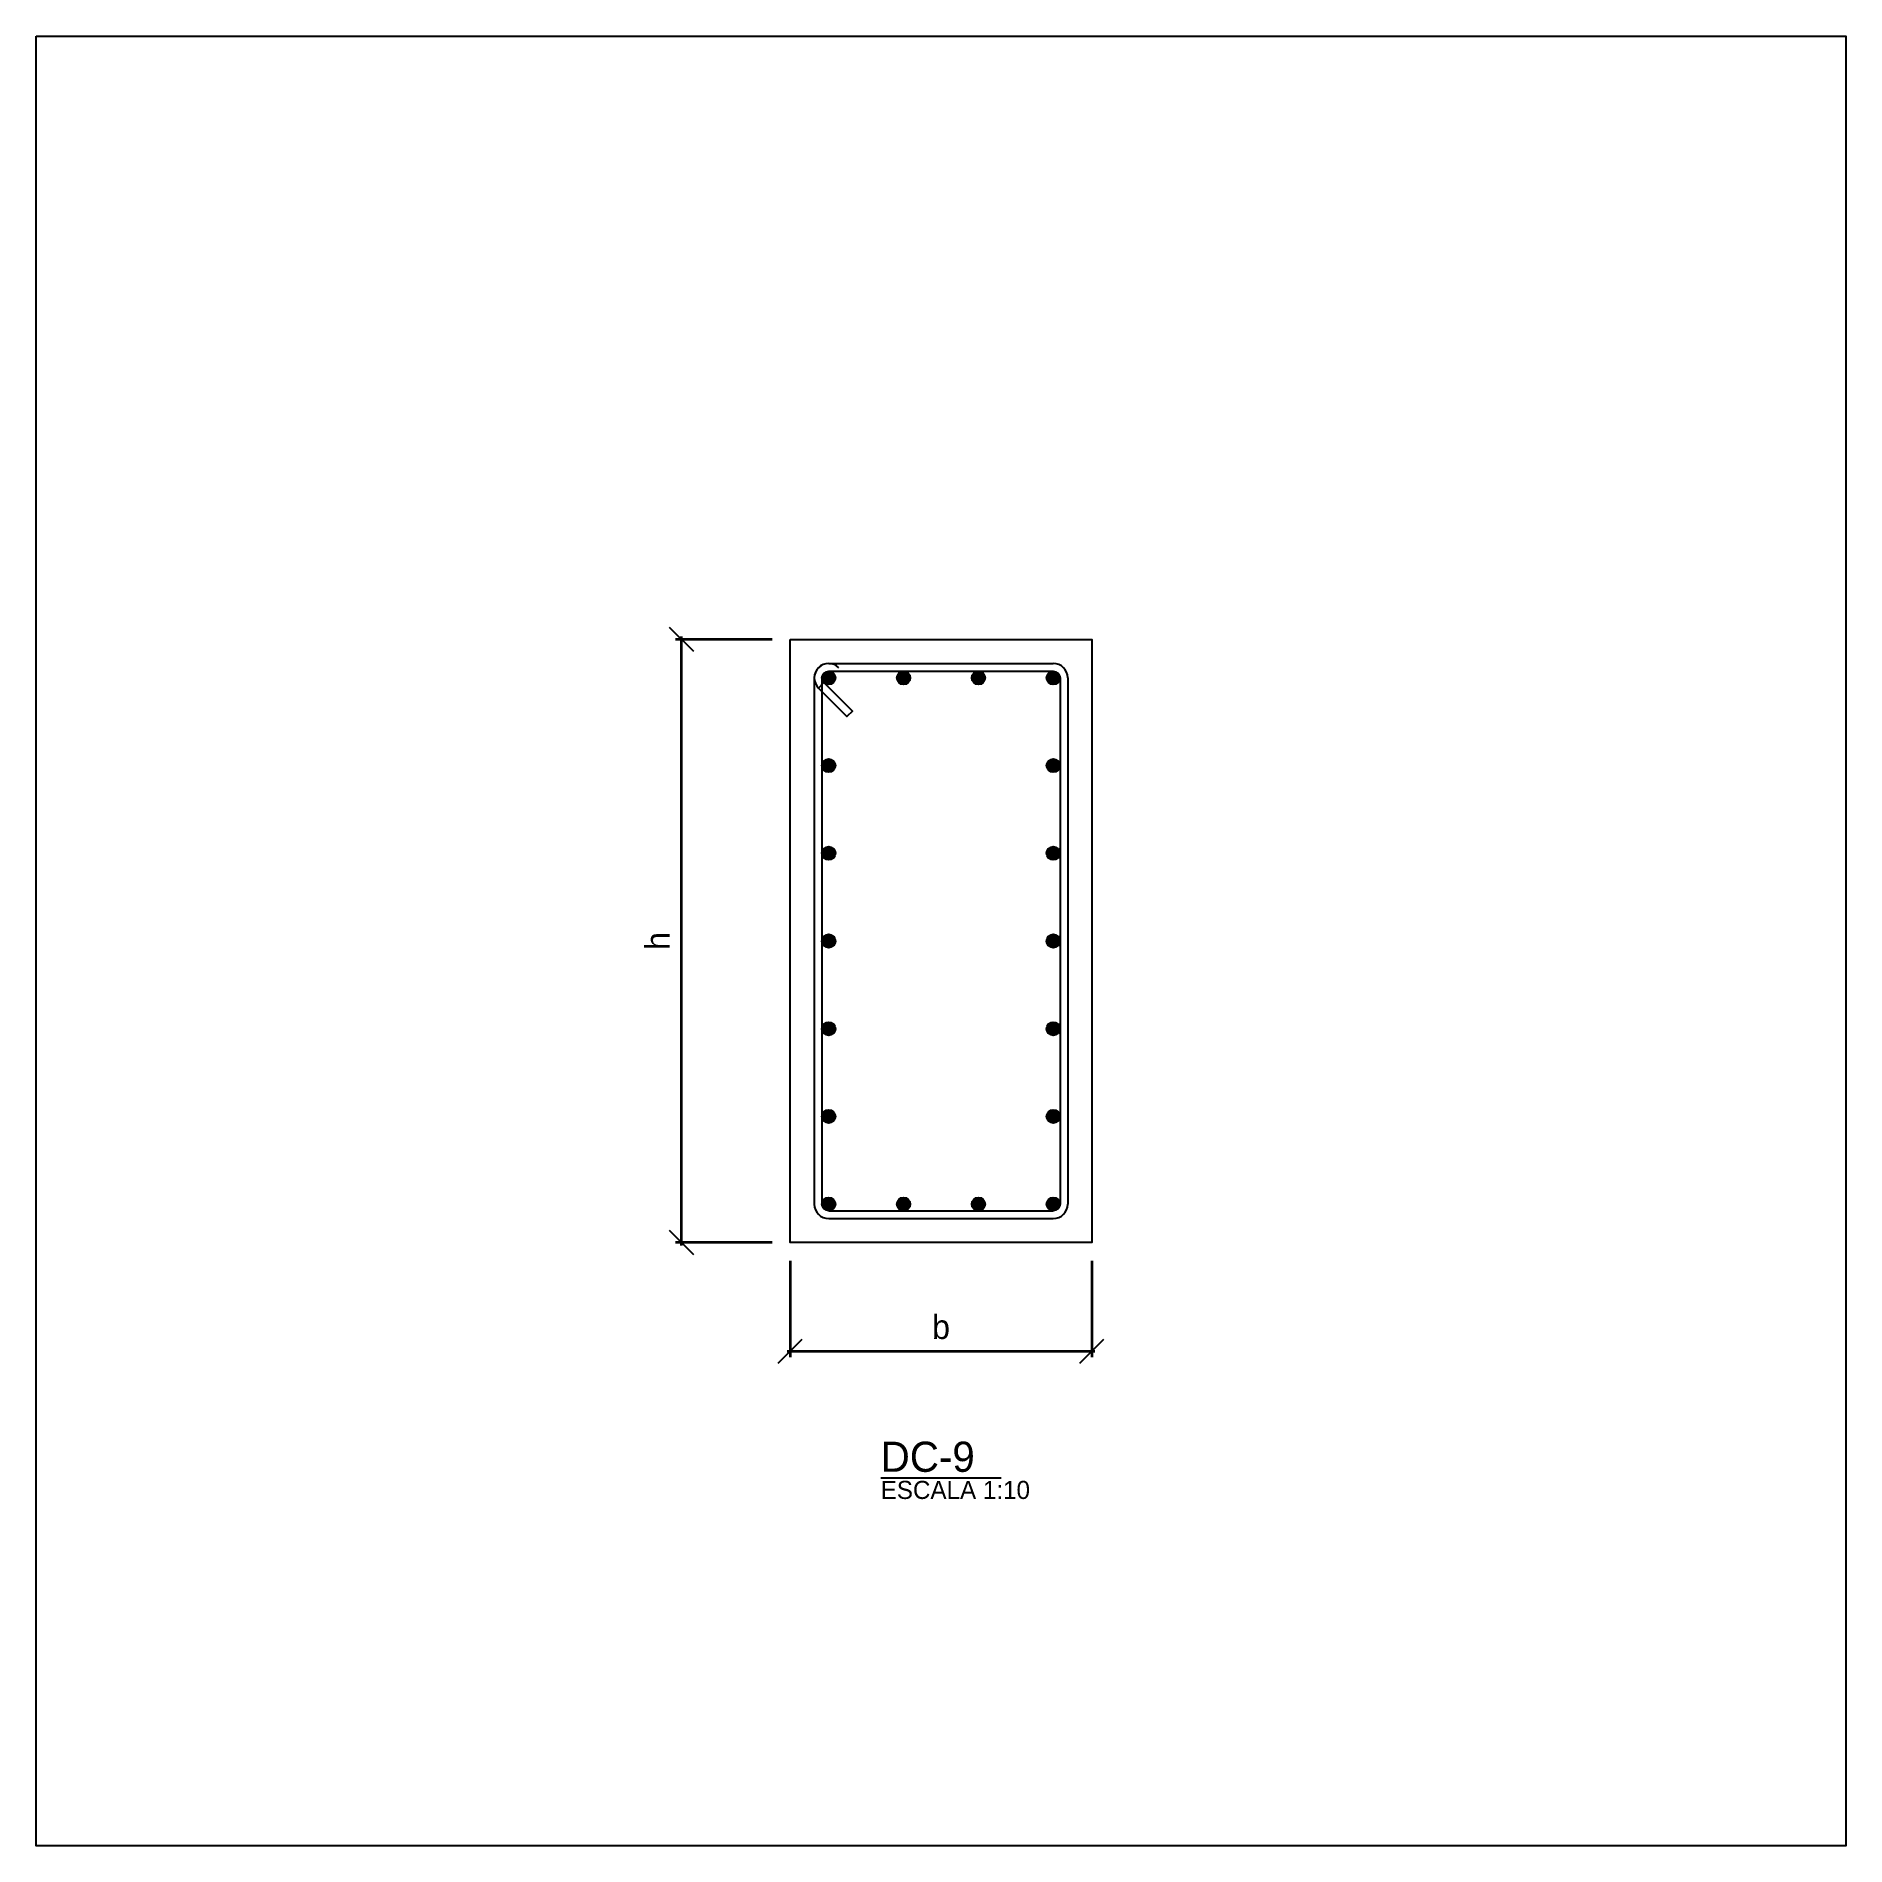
# Model space of a CAD drawing. Header units: metres. Extents: x 100 to 3100, y -41900 to 100.
# Drawn here: x 100 to 3100, y -26900 to -23900 of the extents above; entities that cross this region are included whole.
import ezdxf

# ---------------------------------------------------------------- set-up
doc = ezdxf.new("R2010")
doc.units = ezdxf.units.M
for name, color, linetype in [('Column', 3, 'Continuous'), ('DetailArea', 7, 'Continuous'), ('Rebar', 1, 'Continuous'), ('Text', 8, 'Continuous')]:
    doc.layers.add(name, color=color, linetype=linetype)
doc.styles.add('LiberationSerif', font='LiberationSerif-Regular.ttf')
doc.styles.add('OpenSansCondensed-Light', font='OpenSansCondensed-Light.ttf')
doc.dimstyles.new('EZDXF', dxfattribs={"dimtxt": 0.25, "dimasz": 0.175, "dimexe": 0.375, "dimexo": 0.125, "dimgap": 0.1, "dimtad": 1, "dimlfac": 100, "dimzin": 12, "dimdsep": 46, "dimtxsty": 'OpenSansCondensed-Light', "dimblk": 'ARCHTICK', "dimcen": 2.5, "dimazin": 3, "dimtfac": 0.5, "dimtmove": 2, "dimatfit": 3})

msp = doc.modelspace()

# ---------------------------------------------------------------- texts
at = {"layer": 'Text', "style": 'LiberationSerif'}
for s, height, p in [('DC-9', 50, (1500, -26280)), ('ESCALA 1:10', 30, (1500, -26325))]:
    msp.add_text(s, height=height, dxfattribs=at).set_placement(p)

# ---------------------------------------------------------------- blocks, each defined once
blk = doc.blocks.new('_ARCHTICK')
at = {"color": 0, "linetype": 'BYBLOCK', "const_width": 0.15}
blk.add_lwpolyline([(-0.5, -0.5), (0.5, 0.5)], dxfattribs=at)

# ---------------------------------------------------------------- dimensions: what is measured, and where the dimension line sits
msp.add_linear_dim(base=(1170, -25900), p1=(1350, -25900), p2=(1350, -24900), angle=90, text='h', dimstyle='EZDXF', override={"dimtxt": 40, "dimexe": 10, "dimexo": 30, "dimgap": 20, "dimtxsty": 'LiberationSerif', "dimtsz": 20, "dimdle": 5, "dimclrd": 1, "dimclre": 1, "dimclrt": 1, "dimlwd": 35, "dimlwe": 35}).render()
msp.add_linear_dim(base=(1350, -26080), p1=(1350, -25900), p2=(1850, -25900), text='b', dimstyle='EZDXF', override={"dimtxt": 40, "dimexe": 10, "dimexo": 30, "dimgap": 20, "dimtxsty": 'LiberationSerif', "dimtsz": 20, "dimdle": 5, "dimclrd": 1, "dimclre": 1, "dimclrt": 1, "dimlwd": 35, "dimlwe": 35}).render()

# ---------------------------------------------------------------- hatches: boundary and pattern name
h = msp.add_hatch(color=1)
h.dxf.hatch_style = 1
edge = h.paths.add_edge_path()
edge.add_ellipse((1413.8125, -24963.8125), major_axis=(11.1125, 0), ratio=1, start_angle=0, end_angle=360)
h = msp.add_hatch(color=1)
h.dxf.hatch_style = 1
edge = h.paths.add_edge_path()
edge.add_ellipse((1537.9375, -24963.8125), major_axis=(11.1125, 0), ratio=1, start_angle=0, end_angle=360)
h = msp.add_hatch(color=1)
h.dxf.hatch_style = 1
edge = h.paths.add_edge_path()
edge.add_ellipse((1662.0625, -24963.8125), major_axis=(11.1125, 0), ratio=1, start_angle=0, end_angle=360)
h = msp.add_hatch(color=1)
h.dxf.hatch_style = 1
edge = h.paths.add_edge_path()
edge.add_ellipse((1786.1875, -24963.8125), major_axis=(11.1125, 0), ratio=1, start_angle=0, end_angle=360)
h = msp.add_hatch(color=1)
h.dxf.hatch_style = 1
edge = h.paths.add_edge_path()
edge.add_ellipse((1413.8125, -25109.20833), major_axis=(11.1125, 0), ratio=1, start_angle=0, end_angle=360)
h = msp.add_hatch(color=1)
h.dxf.hatch_style = 1
edge = h.paths.add_edge_path()
edge.add_ellipse((1786.1875, -25109.20833), major_axis=(11.1125, 0), ratio=1, start_angle=0, end_angle=360)
h = msp.add_hatch(color=1)
h.dxf.hatch_style = 1
edge = h.paths.add_edge_path()
edge.add_ellipse((1413.8125, -25254.60417), major_axis=(11.1125, 0), ratio=1, start_angle=0, end_angle=360)
h = msp.add_hatch(color=1)
h.dxf.hatch_style = 1
edge = h.paths.add_edge_path()
edge.add_ellipse((1786.1875, -25254.60417), major_axis=(11.1125, 0), ratio=1, start_angle=0, end_angle=360)
h = msp.add_hatch(color=1)
h.dxf.hatch_style = 1
edge = h.paths.add_edge_path()
edge.add_ellipse((1413.8125, -25400), major_axis=(11.1125, 0), ratio=1, start_angle=0, end_angle=360)
h = msp.add_hatch(color=1)
h.dxf.hatch_style = 1
edge = h.paths.add_edge_path()
edge.add_ellipse((1786.1875, -25400), major_axis=(11.1125, 0), ratio=1, start_angle=0, end_angle=360)
h = msp.add_hatch(color=1)
h.dxf.hatch_style = 1
edge = h.paths.add_edge_path()
edge.add_ellipse((1413.8125, -25545.39583), major_axis=(11.1125, 0), ratio=1, start_angle=0, end_angle=360)
h = msp.add_hatch(color=1)
h.dxf.hatch_style = 1
edge = h.paths.add_edge_path()
edge.add_ellipse((1786.1875, -25545.39583), major_axis=(11.1125, 0), ratio=1, start_angle=0, end_angle=360)
h = msp.add_hatch(color=1)
h.dxf.hatch_style = 1
edge = h.paths.add_edge_path()
edge.add_ellipse((1413.8125, -25690.79167), major_axis=(11.1125, 0), ratio=1, start_angle=0, end_angle=360)
h = msp.add_hatch(color=1)
h.dxf.hatch_style = 1
edge = h.paths.add_edge_path()
edge.add_ellipse((1786.1875, -25690.79167), major_axis=(11.1125, 0), ratio=1, start_angle=0, end_angle=360)
h = msp.add_hatch(color=1)
h.dxf.hatch_style = 1
edge = h.paths.add_edge_path()
edge.add_ellipse((1413.8125, -25836.1875), major_axis=(11.1125, 0), ratio=1, start_angle=0, end_angle=360)
h = msp.add_hatch(color=1)
h.dxf.hatch_style = 1
edge = h.paths.add_edge_path()
edge.add_ellipse((1537.9375, -25836.1875), major_axis=(11.1125, 0), ratio=1, start_angle=0, end_angle=360)
h = msp.add_hatch(color=1)
h.dxf.hatch_style = 1
edge = h.paths.add_edge_path()
edge.add_ellipse((1662.0625, -25836.1875), major_axis=(11.1125, 0), ratio=1, start_angle=0, end_angle=360)
h = msp.add_hatch(color=1)
h.dxf.hatch_style = 1
edge = h.paths.add_edge_path()
edge.add_ellipse((1786.1875, -25836.1875), major_axis=(11.1125, 0), ratio=1, start_angle=0, end_angle=360)

# ---------------------------------------------------------------- linework, layer by layer
at = {"layer": 'Column'}
msp.add_lwpolyline([(1350, -24900), (1850, -24900), (1850, -25900), (1350, -25900), (1350, -24900)], dxfattribs=at)
at = {"layer": 'DetailArea'}
msp.add_lwpolyline([(100, -23900), (3100, -23900), (3100, -26900), (100, -26900), (100, -23900)], dxfattribs=at)
at = {"layer": 'Rebar'}
for points in [[(1413.8125, -24940), (1786.1875, -24940)], [(1413.8125, -24952.7), (1786.1875, -24952.7)], [(1390, -24963.8125), (1390, -25836.1875)], [(1405.95478, -24971.67022), (1453.10112, -25018.81657), (1444.12086, -25027.79682), (1396.97452, -24980.65048), (1405.95478, -24971.67022)], [(1402.7, -24963.8125), (1402.7, -25836.1875)], [(1797.3, -24963.8125), (1797.3, -25836.1875)], [(1810, -24963.8125), (1810, -25836.1875)], [(1413.8125, -25847.3), (1786.1875, -25847.3)], [(1413.8125, -25860), (1786.1875, -25860)]]:
    msp.add_lwpolyline(points, dxfattribs=at)
for centre in [(1413.8125, -24963.8125), (1537.9375, -24963.8125), (1662.0625, -24963.8125), (1786.1875, -24963.8125), (1413.8125, -25109.20833), (1786.1875, -25109.20833), (1413.8125, -25254.60417), (1786.1875, -25254.60417), (1413.8125, -25400), (1786.1875, -25400), (1413.8125, -25545.39583), (1786.1875, -25545.39583), (1413.8125, -25690.79167), (1786.1875, -25690.79167), (1413.8125, -25836.1875), (1537.9375, -25836.1875), (1662.0625, -25836.1875), (1786.1875, -25836.1875)]:
    msp.add_circle(centre, 11.1125, dxfattribs=at)
for centre, start, end in [((1413.8125, -24963.8125), 90, 180), ((1413.8125, -24963.8125), 45, 225), ((1786.1875, -24963.8125), 0, 90), ((1413.8125, -25836.1875), 180, 270), ((1786.1875, -25836.1875), 270, 0)]:
    msp.add_arc(centre, 23.8125, start, end, dxfattribs=at)
at = {"layer": 'Text'}
msp.add_lwpolyline([(1500, -26290), (1700, -26290)], dxfattribs=at)

msp.set_redraw_order([(e.dxf.handle, doc.entitydb.next_handle()) for e in msp.query("TEXT MTEXT ATTDEF DIMENSION ARC_DIMENSION")])  # texts and dimensions are drawn at this point

doc.saveas('drawing.dxf')
